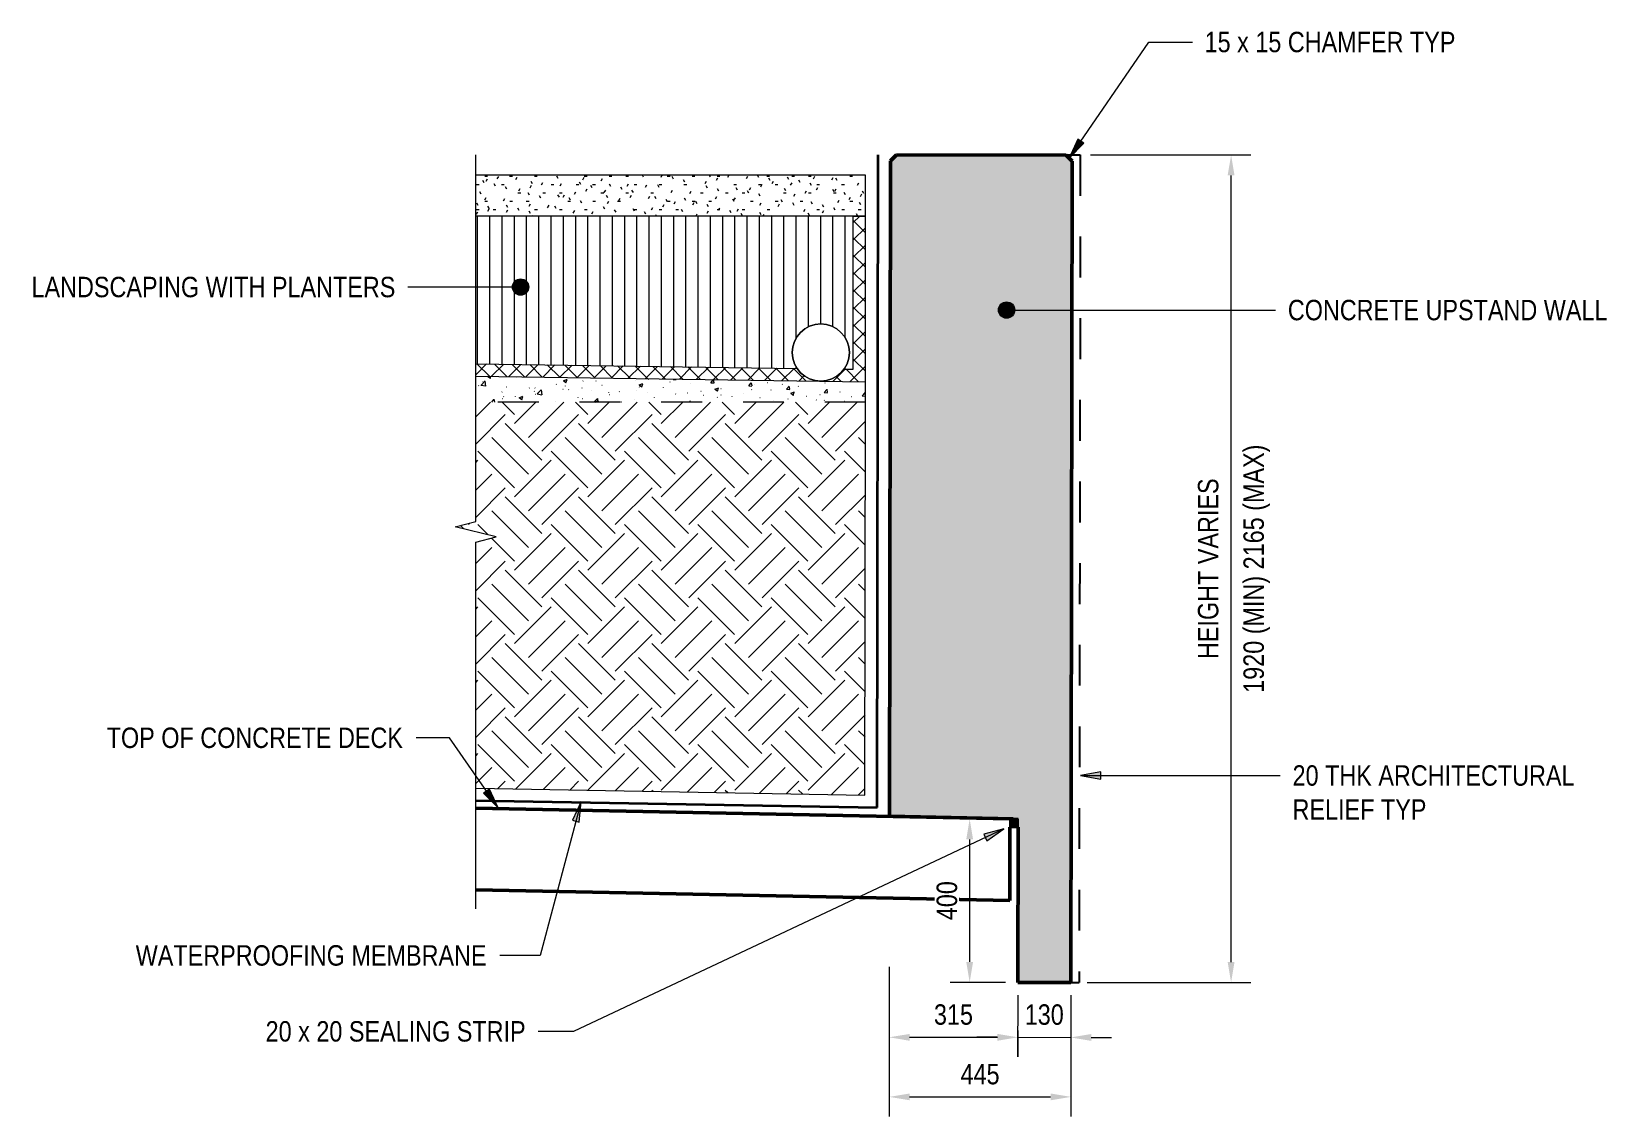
# Model space of a CAD drawing. Header units: metres. Extents: x 311 to 403, y 3 to 1186.
# Drawn here: x 348.416 to 352.274, y 20.947 to 23.605 of the extents above; entities that cross this region are included whole.
import ezdxf

# ---------------------------------------------------------------- set-up
doc = ezdxf.new("R2010")
doc.units = ezdxf.units.M
doc.linetypes.add('JacobsDash', pattern=[0.0045, 0.003, -0.0015])
doc.layers.get('Defpoints').update_dxf_attribs({"color": 41})
for name, color, linetype, lineweight in [('A-ANNO-DIMS', 7, 'Continuous', 9), ('A-DETL', 7, 'Continuous', 13), ('A-DETL-GENF', 7, 'Continuous', 9), ('A-FLOR', 7, 'Continuous', 50), ('A-WALL', 7, 'Continuous', 50), ('A-WALL-HDLN', 7, 'JacobsDash', 18), ('G-ANNO-TEXT', 7, 'Continuous', 9)]:
    doc.layers.add(name, color=color, linetype=linetype, lineweight=lineweight)
doc.styles.add('Arial Narrow_3', font='ARIALN.TTF', dxfattribs={"height": 0.05})
doc.dimstyles.new('Dimension_Standard_O__mm__1', dxfattribs={"dimscale": 0.3048, "dimtxt": 0.051172, "dimasz": 0.164042, "dimexe": 0.15748, "dimexo": 0.098425, "dimgap": 0.098425, "dimtad": 1, "dimdec": 0, "dimlfac": 1000, "dimzin": 0, "dimdsep": 46, "dimtxsty": 'Arial Narrow_3', "dimsah": 1, "dimcen": 0.09, "dimaunit": 1, "dimadec": 4, "dimazin": 0, "dimtfac": 1, "dimtdec": 4, "dimtix": 1, "dimtmove": 0, "dimatfit": 3, "dimfxl": 1, "dimtvp": 1, "dimtfill": 1, "dimtolj": 1, "dimtzin": 0, "dimlwd": 18, "dimlwe": 18, "dimarcsym": 2})

msp = doc.modelspace()

# ---------------------------------------------------------------- texts
at = {"layer": 'G-ANNO-TEXT', "char_height": 0.05, "attachment_point": 1, "style": 'Arial Narrow_3', "bg_fill": 3, "box_fill_scale": 1, "bg_fill_color": 256, "bg_fill_transparency": 0}
for s, insert in [('15 x 15 CHAMFER TYP', (351.2879, 23.6042)), ('LANDSCAPING WITH PLANTERS', (348.4156, 23.0041)), ('CONCRETE UPSTAND WALL', (351.4917, 22.9477)), ('TOP OF CONCRETE DECK', (348.5996, 21.9001)), ('20 THK ARCHITECTURAL ', (351.5033, 21.8077)), ('RELIEF TYP', (351.5033, 21.7244)), ('WATERPROOFING MEMBRANE', (348.6707, 21.367)), ('20 x 20 SEALING STRIP', (348.9888, 21.181))]:
    msp.add_mtext(s, dxfattribs=dict(at, insert=insert))

# ---------------------------------------------------------------- blocks, each defined once
blk = doc.blocks.new('Walls 2 - Walls 2-6845191-DRG-2873124 - SECTION 1')
at = {"layer": 'A-WALL', "linetype": 'JacobsDash', "lineweight": 18, "true_color": 0xc0c0c0}
for points in [[(-1182.2195, 21.2758), (-1182.2161, 23.2874), (-1182.231, 23.3024), (-1182.646, 23.3031), (-1182.6611, 23.2882), (-1182.6638, 21.6828), (-1182.3607, 21.6763), (-1182.3488, 21.6763), (-1182.3488, 21.6563), (-1182.3495, 21.276), (-1182.3488, 21.276)], [(-1182.231, 23.3024), (-1182.231, 23.3025), (-1182.3488, 23.3026)], [(-1182.2161, 23.2874), (-1182.2161, 23.2874), (-1182.2168, 23.2882)]]:
    blk.add_hatch(color=9, dxfattribs=at).paths.add_polyline_path(points)
at = {"layer": 'A-WALL'}
for p, q in [((-1182.6611, 23.2882), (-1182.6638, 21.6828)), ((-1182.646, 23.3031), (-1182.6611, 23.2882)), ((-1182.6611, 23.2882), (-1182.6611, 23.2882)), ((-1182.646, 23.3032), (-1182.646, 23.3031)), ((-1182.231, 23.3024), (-1182.646, 23.3031)), ((-1182.231, 23.3024), (-1182.231, 23.3025)), ((-1182.2161, 23.2874), (-1182.231, 23.3024)), ((-1182.2195, 21.2758), (-1182.2161, 23.2874)), ((-1182.2161, 23.2874), (-1182.2161, 23.2874)), ((-1182.6638, 21.6828), (-1182.3607, 21.6763)), ((-1182.3488, 21.6563), (-1182.3495, 21.276)), ((-1182.3495, 21.276), (-1182.2195, 21.2758))]:
    blk.add_line(p, q, dxfattribs=at)
at = {"layer": 'A-WALL-HDLN'}
blk.add_line((-1182.3596, 21.6763), (-1182.3607, 21.6763), dxfattribs=at)
blk = doc.blocks.new('CS_DET_BreakLine_ViewScale - Std Break-6918390-DRG-2873124 - SECTION 1')
at = {"layer": 'A-DETL-GENF'}
for p, q in [((-1183.6767, 22.4045), (-1183.6767, 23.303)), ((-1183.7267, 22.392), (-1183.6767, 22.4045)), ((-1183.6267, 22.367), (-1183.7267, 22.392)), ((-1183.6767, 22.3545), (-1183.6267, 22.367)), ((-1183.6767, 21.4559), (-1183.6767, 22.3545))]:
    blk.add_line(p, q, dxfattribs=at)
blk = doc.blocks.new('DIMBLOCK4-DRG-2873124 - SECTION 1')
at = {"layer": 'A-ANNO-DIMS', "color": 0, "lineweight": 18, "transparency": 16777216}
for p, q in [((350.8304, 21.2444), (350.8301, 21.0934)), ((350.9604, 21.2444), (350.9601, 21.0931)), ((350.7802, 21.1414), (350.7302, 21.1415)), ((350.8302, 21.1414), (350.9602, 21.1411)), ((351.0102, 21.1411), (351.0602, 21.141))]:
    blk.add_line(p, q, dxfattribs=at)
at = {"layer": 'A-ANNO-DIMS', "color": 0, "transparency": 16777216}
for points in [[(350.7802, 21.1498), (350.7802, 21.1331), (350.8302, 21.1414)], [(351.0102, 21.1494), (351.0102, 21.1327), (350.9602, 21.1411)]]:
    blk.add_solid(points, dxfattribs=at)
at = {"layer": 'Defpoints', "color": 0, "transparency": 16777216}
for p in [(350.8305, 21.2744), (350.9605, 21.2744), (350.9602, 21.1411)]:
    blk.add_point(p, dxfattribs=at)
at = {"layer": 'A-ANNO-DIMS', "color": 0, "lineweight": 18, "transparency": 16777216, "insert": (350.8953, 21.1968), "char_height": 0.05, "width": 0.114039, "attachment_point": 5, "rotation": 359.9027, "style": 'Arial Narrow_3', "bg_fill": 3, "box_fill_scale": 1.1, "bg_fill_color": 256, "bg_fill_true_color": 13158600, "bg_fill_transparency": 0}
blk.add_mtext('\\A1;130', dxfattribs=at)
blk = doc.blocks.new('DIMBLOCK5-DRG-2873124 - SECTION 1')
at = {"layer": 'A-ANNO-DIMS', "color": 0, "lineweight": 18, "transparency": 16777216}
for p, q in [((351.0086, 23.3026), (351.4008, 23.3026)), ((351.3528, 21.3258), (351.3528, 23.2526)), ((351.0006, 21.2758), (351.4008, 21.2758))]:
    blk.add_line(p, q, dxfattribs=at)
at = {"layer": 'A-ANNO-DIMS', "color": 0, "transparency": 16777216}
for points in [[(351.3444, 23.2526), (351.3611, 23.2526), (351.3528, 23.3026)], [(351.3444, 21.3258), (351.3611, 21.3258), (351.3528, 21.2758)]]:
    blk.add_solid(points, dxfattribs=at)
at = {"layer": 'Defpoints', "color": 0, "transparency": 16777216}
for p in [(350.9786, 23.3026), (351.3528, 23.3026), (350.9706, 21.2758)]:
    blk.add_point(p, dxfattribs=at)
at = {"layer": 'A-ANNO-DIMS', "color": 0, "lineweight": 18, "transparency": 16777216, "char_height": 0.05, "width": 0.728098, "attachment_point": 5, "rotation": 90, "style": 'Arial Narrow_3', "bg_fill": 3, "box_fill_scale": 1.1, "bg_fill_color": 256, "bg_fill_true_color": 13158600, "bg_fill_transparency": 0}
for s, insert in [('\\A1;HEIGHT VARIES', (351.2969, 22.2892)), ('\\A1;1920 (MIN) 2165 (MAX)', (351.4155, 22.2892))]:
    blk.add_mtext(s, dxfattribs=dict(at, insert=insert))
blk = doc.blocks.new('DIMBLOCK6-DRG-2873124 - SECTION 1')
at = {"layer": 'A-ANNO-DIMS', "color": 0, "lineweight": 18, "transparency": 16777216}
for p, q in [((350.7812, 21.6763), (350.6647, 21.6763)), ((350.7127, 21.326), (350.7127, 21.6263)), ((350.8005, 21.276), (350.6647, 21.276))]:
    blk.add_line(p, q, dxfattribs=at)
at = {"layer": 'A-ANNO-DIMS', "color": 0, "transparency": 16777216}
for points in [[(350.7044, 21.6263), (350.721, 21.6263), (350.7127, 21.6763)], [(350.7044, 21.326), (350.721, 21.326), (350.7127, 21.276)]]:
    blk.add_solid(points, dxfattribs=at)
at = {"layer": 'Defpoints', "color": 0, "transparency": 16777216}
for p in [(350.7127, 21.6763), (350.8112, 21.6763), (350.8305, 21.276)]:
    blk.add_point(p, dxfattribs=at)
at = {"layer": 'A-ANNO-DIMS', "color": 0, "lineweight": 18, "transparency": 16777216, "insert": (350.6572, 21.4761), "char_height": 0.05, "width": 0.114039, "attachment_point": 5, "rotation": 90, "style": 'Arial Narrow_3', "bg_fill": 3, "box_fill_scale": 1.1, "bg_fill_color": 256, "bg_fill_true_color": 13158600, "bg_fill_transparency": 0}
blk.add_mtext('\\A1;400', dxfattribs=at)
blk = doc.blocks.new('DIMBLOCK7-DRG-2873124 - SECTION 1')
at = {"layer": 'A-ANNO-DIMS', "color": 0, "lineweight": 18, "transparency": 16777216}
for p, q in [((350.5156, 21.3137), (350.5156, 21.0934)), ((350.8305, 21.1584), (350.8305, 21.0934)), ((350.5656, 21.1414), (350.7805, 21.1414))]:
    blk.add_line(p, q, dxfattribs=at)
at = {"layer": 'A-ANNO-DIMS', "color": 0, "transparency": 16777216}
for points in [[(350.5656, 21.1497), (350.5656, 21.133), (350.5156, 21.1414)], [(350.7805, 21.1497), (350.7805, 21.133), (350.8305, 21.1414)]]:
    blk.add_solid(points, dxfattribs=at)
at = {"layer": 'Defpoints', "color": 0, "transparency": 16777216}
for p in [(350.5156, 21.3437), (350.8305, 21.1884), (350.8305, 21.1414)]:
    blk.add_point(p, dxfattribs=at)
at = {"layer": 'A-ANNO-DIMS', "color": 0, "lineweight": 18, "transparency": 16777216, "insert": (350.673, 21.1969), "char_height": 0.05, "width": 0.114039, "attachment_point": 5, "style": 'Arial Narrow_3', "bg_fill": 3, "box_fill_scale": 1.1, "bg_fill_color": 256, "bg_fill_true_color": 13158600, "bg_fill_transparency": 0}
blk.add_mtext('\\A1;315', dxfattribs=at)
blk = doc.blocks.new('DIMBLOCK8-DRG-2873124 - SECTION 1')
at = {"layer": 'A-ANNO-DIMS', "color": 0, "lineweight": 18, "transparency": 16777216}
for p, q in [((350.5156, 21.3137), (350.5156, 20.9475)), ((350.9606, 21.2358), (350.9606, 20.9475)), ((350.5656, 20.9955), (350.9106, 20.9955))]:
    blk.add_line(p, q, dxfattribs=at)
at = {"layer": 'A-ANNO-DIMS', "color": 0, "transparency": 16777216}
for points in [[(350.5656, 21.0038), (350.5656, 20.9872), (350.5156, 20.9955)], [(350.9106, 21.0038), (350.9106, 20.9872), (350.9606, 20.9955)]]:
    blk.add_solid(points, dxfattribs=at)
at = {"layer": 'Defpoints', "color": 0, "transparency": 16777216}
for p in [(350.5156, 21.3437), (350.9606, 21.2658), (350.9606, 20.9955)]:
    blk.add_point(p, dxfattribs=at)
at = {"layer": 'A-ANNO-DIMS', "color": 0, "lineweight": 18, "transparency": 16777216, "insert": (350.7381, 21.0509), "char_height": 0.05, "width": 0.114039, "attachment_point": 5, "style": 'Arial Narrow_3', "bg_fill": 3, "box_fill_scale": 1.1, "bg_fill_color": 256, "bg_fill_true_color": 13158600, "bg_fill_transparency": 0}
blk.add_mtext('\\A1;445', dxfattribs=at)

# ---------------------------------------------------------------- hatches: boundary and pattern name
at = {"layer": 'A-DETL-GENF'}
h = msp.add_hatch(dxfattribs=at)
h.set_pattern_fill('FP_4', color=256, style=0, pattern_type=2)
h.set_pattern_definition([(0, (349.687947, 22.397), (0.08128, 0.02032), [0.00671, -0.05425, 0.00671, -0.37937]), (0, (349.687947, 22.397), (0.08128, 0.02032), [-0.06767, -0.05425, 0.00671, -0.11521, -0.2032]), (0, (349.687947, 22.397), (0.08128, 0.02032), [-0.24384, 0.00671, -0.05425, 0.00671, -0.13553]), (0, (349.687947, 22.397), (0.08128, 0.02032), [-0.31151, -0.03393, 0.00671, -0.09489]), (120, (349.718947, 22.408), (-0.05823764, 0.06023054), [0.00671, -0.05425, 0.00671, -0.37937]), (120, (349.718947, 22.408), (-0.05823764, 0.06023054), [-0.06767, -0.05425, 0.00671, -0.11521, -0.2032]), (120, (349.718947, 22.408), (-0.05823764, 0.06023054), [-0.24384, 0.00671, -0.05425, 0.00671, -0.13553]), (120, (349.718947, 22.408), (-0.05823764, 0.06023054), [-0.31151, -0.03393, 0.00671, -0.09489]), (240, (349.728947, 22.448), (-0.02304236, -0.08055054), [0.00671, -0.05425, 0.00671, -0.37937]), (240, (349.728947, 22.448), (-0.02304236, -0.08055054), [-0.06767, -0.05425, 0.00671, -0.11521, -0.2032]), (240, (349.728947, 22.448), (-0.02304236, -0.08055054), [-0.24384, 0.00671, -0.05425, 0.00671, -0.13553]), (240, (349.728947, 22.448), (-0.02304236, -0.08055054), [-0.31151, -0.03393, 0.00671, -0.09489])])
h.paths.add_polyline_path([(349.5032, 23.153), (350.4577, 23.153), (350.4577, 23.253), (349.5032, 23.253)])
h = msp.add_hatch(dxfattribs=at)
h.set_pattern_fill('FP_3', color=256, style=0, pattern_type=2)
h.set_pattern_definition([(45, (349.687947, 22.397), (-0.0212132, 0.0212132), []), (135, (349.687947, 22.397), (-0.0212132, -0.0212132), [])])
h.paths.add_polyline_path([(350.3481, 22.7486), (350.33, 22.751), (350.3131, 22.758), (350.2986, 22.7691), (350.2907, 22.7795), (349.5032, 22.791), (349.5032, 22.761), (350.3353, 22.7488)])
h.paths.add_polyline_path([(350.4577, 22.747), (350.4577, 23.153), (350.4277, 23.153), (350.4277, 22.7775), (350.4043, 22.7778), (350.3976, 22.7691), (350.3831, 22.758), (350.3663, 22.751), (350.3481, 22.7486), (350.4576, 22.747)])
h = msp.add_hatch(dxfattribs=at)
h.set_pattern_fill('FP_5', color=256, style=0, pattern_type=2)
h.set_pattern_definition([(90, (349.687947, 22.397), (-0.03, 2e-18), [])])
h.paths.add_polyline_path([(350.4277, 22.7775), (350.4277, 23.153), (349.5032, 23.153), (349.5032, 22.791), (350.2907, 22.7795), (350.2875, 22.7836), (350.2805, 22.8005), (350.2781, 22.8186), (350.2805, 22.8367), (350.2875, 22.8536), (350.2986, 22.8681), (350.3131, 22.8793), (350.33, 22.8862), (350.3481, 22.8886), (350.3663, 22.8862), (350.3831, 22.8793), (350.3976, 22.8681), (350.4088, 22.8536), (350.4157, 22.8367), (350.4181, 22.8186), (350.4157, 22.8005), (350.4088, 22.7836), (350.4043, 22.7778), (350.4157, 22.7776)])
h = msp.add_hatch(dxfattribs=at)
h.set_pattern_fill('FP_6', color=256, style=0, pattern_type=2)
h.set_pattern_definition([(50, (349.68795, 22.397), (0.09255, -0.0080936), [0.00968, -0.10645]), (355, (349.68795, 22.397), (-0.017899, 0.097059), [0.00774, -0.08516]), (100.451, (349.69595, 22.397), (0.074652, 0.088957), [0.00822, -0.09047]), (46.184, (349.68795, 22.423), (0.137706, -0.021356), [0.01452, -0.15968]), (96.636, (349.69995, 22.421), (0.120603, 0.12569), [0.01234, -0.1357]), (351.184, (349.68795, 22.423), (0.120599, 0.125692), [0.01161, -0.12774]), (21, (349.70095, 22.417), (0.077022, -0.051948), [0.00968, -0.10645]), (326, (349.70095, 22.417), (0.031401, 0.093568), [0.00774, -0.08516]), (71.451, (349.70695, 22.412), (0.10842, 0.041612), [0.00822, -0.09047]), (37.5, (349.687947, 22.397), (0.0015678, 0.0429498), [0.00067, -0.08346, 0.00067, -0.08578, -0.08548]), (37.5, (349.687947, 22.397), (0.0015678, 0.0429498), [-0.17058, 0.00067, -0.08481]), (7.5, (349.687947, 22.397), (0.033947, 0.0508964), [0.00067, -0.04862, 0.00067, -0.08152, -0.03258]), (7.5, (349.687947, 22.397), (0.033947, 0.0508964), [-0.13148, 0.00067, -0.03191]), (327.5, (349.658947, 22.397), (0.0688804, -0.0029161), [0.00067, -0.03159, 0.00067, -0.09997, -0.13355]), (327.5, (349.658947, 22.397), (0.0688804, -0.0029161), [-0.1329, 0.00067, -0.13288]), (317.5, (349.64595, 22.397), (0.0752463, 0.0129182), [0.00067, -0.04126, 0.00067, -0.06617, -0.09484]), (317.5, (349.64595, 22.397), (0.0752463, 0.0129182), [-0.10877, 0.00067, -0.09417])])
h.paths.add_polyline_path([(349.5032, 22.697), (350.4576, 22.697), (350.4576, 22.747), (349.5032, 22.761), (349.5032, 22.747)])
h = msp.add_hatch(dxfattribs=at)
h.set_pattern_fill('FP_7', color=256, style=0, pattern_type=2)
h.set_pattern_definition([(315, (349.68795, 22.397), (0.179605, 0), [0.127, -0.127]), (315, (349.72195, 22.431), (0.179605, 0), [0.127, -0.127]), (315, (349.75495, 22.465), (0.179605, 0), [0.127, -0.127]), (45, (349.77795, 22.465), (0, 0.179605), [0.127, -0.127]), (45, (349.81195, 22.431), (0, 0.179605), [0.127, -0.127]), (45, (349.84495, 22.397), (0, 0.179605), [0.127, -0.127])])
h.paths.add_polyline_path([(350.4562, 21.7349), (350.4576, 22.697), (349.5032, 22.697), (349.5032, 22.4045), (349.4532, 22.392), (349.5532, 22.367), (349.5032, 22.3545), (349.5032, 21.7515), (350.3263, 21.7371)])
msp.add_hatch(color=256, dxfattribs=at).paths.add_polyline_path([(350.8112, 21.6563), (350.8311, 21.6563), (350.8311, 21.6763), (350.8112, 21.6763), (350.8112, 21.676)])
at = {"layer": 'G-ANNO-TEXT'}
for points in [[(350.9566, 23.295), (350.9922, 23.3312), (350.9776, 23.3412)], [(350.9839, 21.7827), (351.0339, 21.7739), (351.0339, 21.7915)], [(349.5579, 21.7033), (349.5366, 21.7495), (349.5221, 21.7394)], [(349.7613, 21.719), (349.7399, 21.6729), (349.7569, 21.6684)], [(350.7963, 21.6523), (350.7473, 21.639), (350.7548, 21.623)]]:
    msp.add_hatch(color=256, dxfattribs=at).paths.add_polyline_path(points)
h = msp.add_hatch(color=256, dxfattribs=at)
edge = h.paths.add_edge_path()
edge.add_arc((349.613, 22.9791), 0.02, 0, 360)
h = msp.add_hatch(color=256, dxfattribs=at)
edge = h.paths.add_edge_path()
edge.add_arc((350.8032, 22.9227), 0.02, 0, 360)

# ---------------------------------------------------------------- linework, layer by layer
at = {"layer": 'A-DETL', "color": 5, "lineweight": 35, "true_color": 0x0000ff}
for p, q in [((350.4862, 21.7043), (350.4886, 23.3032)), ((349.5032, 21.7215), (350.4862, 21.7043))]:
    msp.add_line(p, q, dxfattribs=at)
at = {"layer": 'A-DETL', "color": 8, "linetype": 'JacobsDash', "lineweight": 25, "true_color": 0x808080}
for p, q in [((350.9486, 23.3027), (350.9836, 23.3027)), ((350.9836, 23.3027), (350.9805, 21.2758)), ((350.9606, 21.2758), (350.9805, 21.2758))]:
    msp.add_line(p, q, dxfattribs=at)
at = {"layer": 'A-DETL', "lineweight": 18}
for p, q in [((350.4577, 23.253), (349.5032, 23.253)), ((350.4577, 23.153), (350.4577, 23.253)), ((350.4277, 23.153), (349.5032, 23.153)), ((350.4577, 23.153), (350.4277, 23.153)), ((350.4277, 23.153), (350.4577, 23.153)), ((350.4277, 22.7775), (350.4277, 23.153)), ((350.4577, 22.747), (350.4577, 23.153)), ((349.5032, 22.791), (350.2907, 22.7795)), ((350.4043, 22.7778), (350.4277, 22.7775)), ((349.5032, 22.761), (350.4577, 22.747)), ((350.4576, 22.697), (350.4576, 22.747)), ((350.4562, 21.7349), (350.4577, 22.697)), ((349.5032, 21.7515), (350.4562, 21.7349))]:
    msp.add_line(p, q, dxfattribs=at)
at = {"layer": 'A-DETL', "linetype": 'JacobsDash', "lineweight": 18}
msp.add_line((350.4577, 22.697), (349.5032, 22.697), dxfattribs=at)
at = {"layer": 'A-DETL', "lineweight": 25}
for p, q in [((350.8311, 21.6763), (350.8112, 21.6763)), ((350.8112, 21.6763), (350.8112, 21.6563)), ((350.8112, 21.6563), (350.8311, 21.6563)), ((350.8311, 21.6563), (350.8311, 21.6763))]:
    msp.add_line(p, q, dxfattribs=at)
at = {"layer": 'A-DETL', "color": 143, "lineweight": 18, "true_color": 0x78aac8}
msp.add_circle((350.3481, 22.8186), 0.07, dxfattribs=at)
at = {"layer": 'A-DETL', "color": 7, "lineweight": 9, "true_color": 0xffffff}
for start, end in [(0, 180), (180, 360)]:
    msp.add_arc((350.3481, 22.8186), 0.07, start, end, dxfattribs=at)
at = {"layer": 'A-FLOR'}
for p, q in [((350.8112, 21.6763), (349.5032, 21.7023)), ((350.8112, 21.6763), (350.8112, 21.6763)), ((350.8112, 21.4763), (350.8112, 21.6563)), ((349.5032, 21.5023), (350.8112, 21.4763))]:
    msp.add_line(p, q, dxfattribs=at)
at = {"layer": 'G-ANNO-TEXT'}
for p, q in [((351.1514, 23.5792), (351.2473, 23.5792)), ((351.2473, 23.5792), (351.2579, 23.5792)), ((350.9922, 23.3312), (350.9776, 23.3412)), ((349.3386, 22.9791), (349.3372, 22.9791)), ((349.613, 22.9791), (349.3386, 22.9791)), ((349.3586, 21.8751), (349.3572, 21.8751)), ((349.4387, 21.8751), (349.3586, 21.8751)), ((349.5579, 21.7033), (349.4387, 21.8751)), ((349.5366, 21.7495), (349.5221, 21.7394)), ((349.5221, 21.7394), (349.5579, 21.7033)), ((349.5579, 21.7033), (349.5366, 21.7495)), ((349.7613, 21.719), (349.6608, 21.342)), ((349.7613, 21.719), (349.7399, 21.6729)), ((349.7569, 21.6684), (349.7613, 21.719)), ((349.7399, 21.6729), (349.7569, 21.6684)), ((350.7963, 21.6523), (350.7473, 21.639)), ((350.7548, 21.623), (350.7963, 21.6523)), ((350.7473, 21.639), (350.7548, 21.623)), ((349.5633, 21.342), (349.5619, 21.342)), ((349.6608, 21.342), (349.5633, 21.342)), ((349.7426, 21.156), (349.6564, 21.156))]:
    msp.add_line(p, q, dxfattribs=at)
for centre in [(349.613, 22.9791), (350.8032, 22.9227)]:
    msp.add_circle(centre, 0.02, dxfattribs=at)

# ---------------------------------------------------------------- block references
at = {"layer": 'A-DETL-GENF'}
msp.add_blockref('CS_DET_BreakLine_ViewScale - Std Break-6918390-DRG-2873124 - SECTION 1', (1533.1799, 0), dxfattribs=at)
at = {"layer": 'A-WALL-HDLN'}
msp.add_blockref('Walls 2 - Walls 2-6845191-DRG-2873124 - SECTION 1', (1533.1799, 0), dxfattribs=at)

msp.set_redraw_order([(e.dxf.handle, doc.entitydb.next_handle()) for e in msp.query("TEXT MTEXT ATTDEF DIMENSION ARC_DIMENSION")])  # texts and dimensions are drawn at this point

# ---------------------------------------------------------------- next in the draw order: dimensions: what is measured, and where the dimension line sits
at = {"layer": 'A-ANNO-DIMS', "lineweight": 18}
dim = msp.add_linear_dim(base=(350.9602, 21.1411), p1=(350.8305, 21.2744), p2=(350.9605, 21.2744), angle=359.9027, dimstyle='Dimension_Standard_O__mm__1', override={"dimpost": '<>', "dimfxl": 0.13}, dxfattribs=at)
dim.commit()
dim.dimension.update_dxf_attribs({"geometry": 'DIMBLOCK4-DRG-2873124 - SECTION 1', "text_midpoint": (350.8953, 21.1968)})

# ---------------------------------------------------------------- next in the draw order: linework, layer by layer
at = {"layer": 'G-ANNO-TEXT'}
msp.add_line((350.7963, 21.6523), (349.7426, 21.156), dxfattribs=at)

# ---------------------------------------------------------------- next in the draw order: dimensions: what is measured, and where the dimension line sits
at = {"layer": 'A-ANNO-DIMS', "lineweight": 18}
dim = msp.add_linear_dim(base=(351.3528, 23.3026), p1=(350.9706, 21.2758), p2=(350.9786, 23.3026), angle=90, text='HEIGHT VARIES\\X1920 (MIN) 2165 (MAX)', dimstyle='Dimension_Standard_O__mm__1', override={"dimpost": '<>', "dimfxl": 2.026858}, dxfattribs=at)
dim.commit()
dim.dimension.update_dxf_attribs({"geometry": 'DIMBLOCK5-DRG-2873124 - SECTION 1', "text_midpoint": (351.3528, 22.2892)})

# ---------------------------------------------------------------- next in the draw order: linework, layer by layer
at = {"layer": 'G-ANNO-TEXT'}
for p, q in [((350.9566, 23.295), (351.1514, 23.5792)), ((350.9776, 23.3412), (350.9566, 23.295)), ((350.9566, 23.295), (350.9922, 23.3312)), ((350.8032, 22.9227), (351.4617, 22.9227)), ((351.0339, 21.7915), (350.9839, 21.7827)), ((350.9839, 21.7827), (351.0339, 21.7739)), ((350.9839, 21.7827), (351.4733, 21.7827)), ((351.0339, 21.7739), (351.0339, 21.7915))]:
    msp.add_line(p, q, dxfattribs=at)

# ---------------------------------------------------------------- next in the draw order: dimensions: what is measured, and where the dimension line sits
at = {"layer": 'A-ANNO-DIMS', "lineweight": 18}
dim = msp.add_linear_dim(base=(350.7127, 21.6763), p1=(350.8305, 21.276), p2=(350.8112, 21.6763), angle=90, dimstyle='Dimension_Standard_O__mm__1', override={"dimpost": '<>', "dimfxl": 0.400735}, dxfattribs=at)
dim.commit()
dim.dimension.update_dxf_attribs({"geometry": 'DIMBLOCK6-DRG-2873124 - SECTION 1', "text_midpoint": (350.6572, 21.4761)})

# ---------------------------------------------------------------- next in the draw order: dimensions: what is measured, and where the dimension line sits
dim = msp.add_linear_dim(base=(350.8305, 21.1414), p1=(350.5156, 21.3437), p2=(350.8305, 21.1884), dimstyle='Dimension_Standard_O__mm__1', override={"dimpost": '<>', "dimfxl": 0.351055}, dxfattribs=at)
dim.commit()
dim.dimension.update_dxf_attribs({"geometry": 'DIMBLOCK7-DRG-2873124 - SECTION 1', "text_midpoint": (350.673, 21.1969)})

# ---------------------------------------------------------------- next in the draw order: dimensions: what is measured, and where the dimension line sits
dim = msp.add_linear_dim(base=(350.9606, 20.9955), p1=(350.5156, 21.3437), p2=(350.9606, 21.2658), dimstyle='Dimension_Standard_O__mm__1', override={"dimpost": '<>', "dimfxl": 0.451763}, dxfattribs=at)
dim.commit()
dim.dimension.update_dxf_attribs({"geometry": 'DIMBLOCK8-DRG-2873124 - SECTION 1', "text_midpoint": (350.7381, 21.0509)})

doc.saveas('drawing.dxf')
